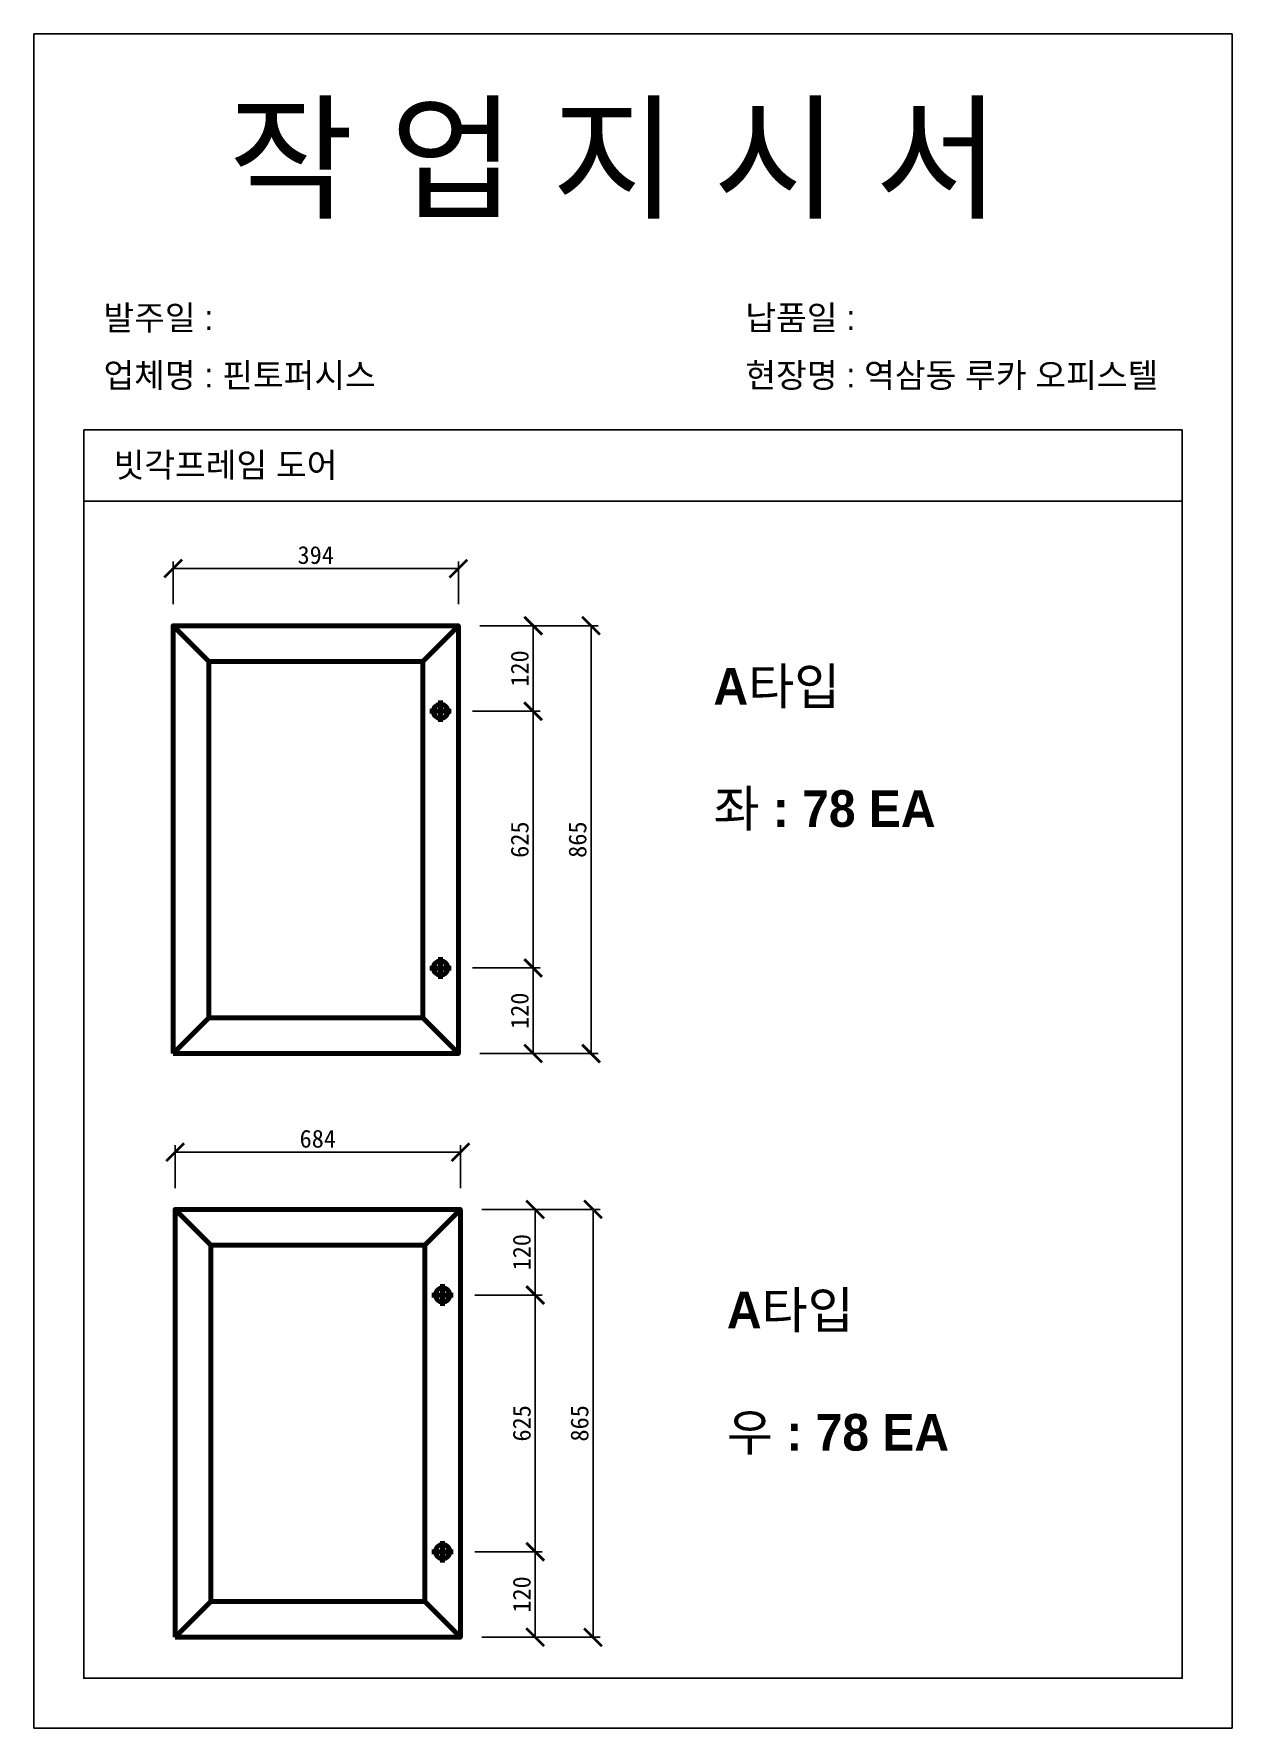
# Model space of a CAD drawing. Header units: millimetres. Extents: x -44117 to 256353, y -2095463 to 65325.
# Drawn here: x 9444 to 11124, y 2293 to 4669 of the extents above; entities that cross this region are included whole.
import ezdxf

# ---------------------------------------------------------------- set-up
doc = ezdxf.new("R2010")
doc.units = ezdxf.units.MM
doc.header["$LTSCALE"] = 10
doc.layers.add('Layer1', color=7, linetype='Continuous', lineweight=70)
doc.dimstyles.new('ISO-25', dxfattribs={"dimtxt": 2.5, "dimasz": 2.5, "dimexe": 1, "dimexo": 1, "dimtad": 1, "dimtxsty": 'Standard', "dimblk": 'ARCHTICK', "dimcen": 2.5, "dimadec": 0, "dimazin": 0, "dimtfac": 1, "dimtmove": 0, "dimatfit": 3, "dimfxl": 0, "dimarcsym": 0})

msp = doc.modelspace()

# ---------------------------------------------------------------- texts
at = {"attachment_point": 1}
for s, heights, insert, char_height in [('{\\fGulim|b0|i0|c129|p50;작 업 지 시 서}', [-155.84554], (9716.56551, 4564.53656), 140), ('{\\fGulim|b0|i0|c129|p50;발주일 :}', [-38.18216], (9541.35615, 4287.81614), 34.3), ('{\\fGulim|b0|i0|c129|p50;납품일 :}', [-37.67976], (10441.33413, 4287.81614), 34.3), ('{\\fGulim|b0|i0|c129|p50;업체명 : 핀토퍼시스}', [-38.2735], (9541.35615, 4207.15997), 34.3), ('{\\fGulim|b0|i0|c129|p50;현장명 : 역삼동 루카 오피스텔}', [-38.31917], (10441.33413, 4207.15997), 34.3), ('{\\fGulim|b0|i0|c129|p50;빗각프레임 도어}', [-38.36485], (9555.59342, 4081.29139), 34.3), ('{\\fGulim|b1|i0|c129|p50;A타입\\P\\P좌 : 78 EA}', [-230.98056], (10396.60383, 3779.54323), 51.45), ('{\\fGulim|b1|i0|c129|p50;A타입\\P\\P우 : 78 EA}', [-230.09583], (10415.43501, 2904.81775), 51.45)]:
    msp.add_mtext_dynamic_manual_height_columns(s, width=3307.3198183, gutter_width=12.5, heights=heights, dxfattribs=dict(at, insert=insert, char_height=char_height))

# ---------------------------------------------------------------- blocks, each defined once
blk = doc.blocks.new('_ArchTick')
at = {"color": 0, "linetype": 'ByBlock', "const_width": 0.15}
blk.add_lwpolyline([(-0.5, -0.5), (0.5, 0.5)], dxfattribs=at)
blk = doc.blocks.new('*D48')
at = {"color": 0, "lineweight": -2}
for p, q in [((9638.9, 3868.7), (9638.9, 3928.9)), ((10038.9, 3868.7), (10038.9, 3928.9)), ((9638.9, 3918.9), (10038.9, 3918.9))]:
    blk.add_line(p, q, dxfattribs=at)
at = {"layer": 'Defpoints', "color": 0}
for p in [(10038.9, 3918.9), (9638.9, 3838.7), (10038.9, 3838.7)]:
    blk.add_point(p, dxfattribs=at)
at = {"color": 0, "lineweight": -2, "xscale": 25, "yscale": 25, "zscale": 25, "rotation": 180}
blk.add_blockref('_ArchTick', (9638.9, 3918.9), dxfattribs=at)
at = {"color": 0, "lineweight": -2, "xscale": 25, "yscale": 25, "zscale": 25}
blk.add_blockref('_ArchTick', (10038.9, 3918.9), dxfattribs=at)
at = {"color": 0, "insert": (9838.9, 3937.7), "char_height": 25, "attachment_point": 5}
blk.add_mtext('394', dxfattribs=at)
blk = doc.blocks.new('*D49')
at = {"color": 0, "lineweight": -2}
for p, q in [((10058.9, 3358.7), (10153.8, 3358.7)), ((10143.8, 3238.7), (10143.8, 3358.7)), ((10068.9, 3238.7), (10153.8, 3238.7))]:
    blk.add_line(p, q, dxfattribs=at)
at = {"layer": 'Defpoints', "color": 0}
for p in [(10028.9, 3358.7), (10143.8, 3358.7), (10038.9, 3238.7)]:
    blk.add_point(p, dxfattribs=at)
at = {"color": 0, "lineweight": -2, "xscale": 25, "yscale": 25, "zscale": 25}
for p, rotation in [((10143.8, 3358.7), 90), ((10143.8, 3238.7), 270)]:
    blk.add_blockref('_ArchTick', p, dxfattribs=dict(at, rotation=rotation))
at = {"color": 0, "insert": (10125, 3298.7), "char_height": 25, "attachment_point": 5, "rotation": 90}
blk.add_mtext('120', dxfattribs=at)
blk = doc.blocks.new('*D50')
at = {"color": 0, "lineweight": -2}
for p, q in [((10068.9, 3838.7), (10153.8, 3838.7)), ((10143.8, 3838.7), (10143.8, 3718.7)), ((10058.9, 3718.7), (10153.8, 3718.7))]:
    blk.add_line(p, q, dxfattribs=at)
at = {"layer": 'Defpoints', "color": 0}
for p in [(10038.9, 3838.7), (10028.9, 3718.7), (10143.8, 3718.7)]:
    blk.add_point(p, dxfattribs=at)
at = {"color": 0, "lineweight": -2, "xscale": 25, "yscale": 25, "zscale": 25}
for p, rotation in [((10143.8, 3838.7), 90), ((10143.8, 3718.7), 270)]:
    blk.add_blockref('_ArchTick', p, dxfattribs=dict(at, rotation=rotation))
at = {"color": 0, "insert": (10125, 3778.7), "char_height": 25, "attachment_point": 5, "rotation": 90}
blk.add_mtext('120', dxfattribs=at)
blk = doc.blocks.new('*D47')
at = {"color": 0, "lineweight": -2}
for p, q in [((10068.9, 3838.7), (10234.9, 3838.7)), ((10224.9, 3838.7), (10224.9, 3238.7)), ((10068.9, 3238.7), (10234.9, 3238.7))]:
    blk.add_line(p, q, dxfattribs=at)
at = {"layer": 'Defpoints', "color": 0}
for p in [(10038.9, 3838.7), (10038.9, 3238.7), (10224.9, 3238.7)]:
    blk.add_point(p, dxfattribs=at)
at = {"color": 0, "lineweight": -2, "xscale": 25, "yscale": 25, "zscale": 25}
for p, rotation in [((10224.9, 3838.7), 90), ((10224.9, 3238.7), 270)]:
    blk.add_blockref('_ArchTick', p, dxfattribs=dict(at, rotation=rotation))
at = {"color": 0, "insert": (10206.1, 3538.7), "char_height": 25, "attachment_point": 5, "rotation": 90}
blk.add_mtext('865', dxfattribs=at)
blk = doc.blocks.new('*D51')
at = {"color": 0, "lineweight": -2}
for p, q in [((10058.9, 3718.7), (10153.8, 3718.7)), ((10143.8, 3718.7), (10143.8, 3358.7)), ((10058.9, 3358.7), (10153.8, 3358.7))]:
    blk.add_line(p, q, dxfattribs=at)
at = {"layer": 'Defpoints', "color": 0}
for p in [(10028.9, 3718.7), (10028.9, 3358.7), (10143.8, 3358.7)]:
    blk.add_point(p, dxfattribs=at)
at = {"color": 0, "lineweight": -2, "xscale": 25, "yscale": 25, "zscale": 25}
for p, rotation in [((10143.8, 3718.7), 90), ((10143.8, 3358.7), 270)]:
    blk.add_blockref('_ArchTick', p, dxfattribs=dict(at, rotation=rotation))
at = {"color": 0, "insert": (10125, 3538.7), "char_height": 25, "attachment_point": 5, "rotation": 90}
blk.add_mtext('625', dxfattribs=at)
blk = doc.blocks.new('*D53')
at = {"color": 0, "lineweight": -2}
for p, q in [((9641.8, 3050.1), (9641.8, 3110.4)), ((9641.8, 3100.4), (10041.8, 3100.4)), ((10041.8, 3050.1), (10041.8, 3110.4))]:
    blk.add_line(p, q, dxfattribs=at)
at = {"layer": 'Defpoints', "color": 0}
for p in [(10041.8, 3100.4), (9641.8, 3020.1), (10041.8, 3020.1)]:
    blk.add_point(p, dxfattribs=at)
at = {"color": 0, "lineweight": -2, "xscale": 25, "yscale": 25, "zscale": 25, "rotation": 180}
blk.add_blockref('_ArchTick', (9641.8, 3100.4), dxfattribs=at)
at = {"color": 0, "lineweight": -2, "xscale": 25, "yscale": 25, "zscale": 25}
blk.add_blockref('_ArchTick', (10041.8, 3100.4), dxfattribs=at)
at = {"color": 0, "insert": (9841.8, 3119.1), "char_height": 25, "attachment_point": 5}
blk.add_mtext('684', dxfattribs=at)
blk = doc.blocks.new('*D54')
at = {"color": 0, "lineweight": -2}
for p, q in [((10061.8, 2540.1), (10156.6, 2540.1)), ((10146.6, 2420.1), (10146.6, 2540.1)), ((10071.8, 2420.1), (10156.6, 2420.1))]:
    blk.add_line(p, q, dxfattribs=at)
at = {"layer": 'Defpoints', "color": 0}
for p in [(10031.8, 2540.1), (10146.6, 2540.1), (10041.8, 2420.1)]:
    blk.add_point(p, dxfattribs=at)
at = {"color": 0, "lineweight": -2, "xscale": 25, "yscale": 25, "zscale": 25}
for p, rotation in [((10146.6, 2540.1), 90), ((10146.6, 2420.1), 270)]:
    blk.add_blockref('_ArchTick', p, dxfattribs=dict(at, rotation=rotation))
at = {"color": 0, "insert": (10127.9, 2480.1), "char_height": 25, "attachment_point": 5, "rotation": 90}
blk.add_mtext('120', dxfattribs=at)
blk = doc.blocks.new('*D55')
at = {"color": 0, "lineweight": -2}
for p, q in [((10071.8, 3020.1), (10156.6, 3020.1)), ((10146.6, 3020.1), (10146.6, 2900.1)), ((10061.8, 2900.1), (10156.6, 2900.1))]:
    blk.add_line(p, q, dxfattribs=at)
at = {"layer": 'Defpoints', "color": 0}
for p in [(10041.8, 3020.1), (10031.8, 2900.1), (10146.6, 2900.1)]:
    blk.add_point(p, dxfattribs=at)
at = {"color": 0, "lineweight": -2, "xscale": 25, "yscale": 25, "zscale": 25}
for p, rotation in [((10146.6, 3020.1), 90), ((10146.6, 2900.1), 270)]:
    blk.add_blockref('_ArchTick', p, dxfattribs=dict(at, rotation=rotation))
at = {"color": 0, "insert": (10127.9, 2960.1), "char_height": 25, "attachment_point": 5, "rotation": 90}
blk.add_mtext('120', dxfattribs=at)
blk = doc.blocks.new('*D52')
at = {"color": 0, "lineweight": -2}
for p, q in [((10071.8, 3020.1), (10237.7, 3020.1)), ((10227.7, 3020.1), (10227.7, 2420.1)), ((10071.8, 2420.1), (10237.7, 2420.1))]:
    blk.add_line(p, q, dxfattribs=at)
at = {"layer": 'Defpoints', "color": 0}
for p in [(10041.8, 3020.1), (10041.8, 2420.1), (10227.7, 2420.1)]:
    blk.add_point(p, dxfattribs=at)
at = {"color": 0, "lineweight": -2, "xscale": 25, "yscale": 25, "zscale": 25}
for p, rotation in [((10227.7, 3020.1), 90), ((10227.7, 2420.1), 270)]:
    blk.add_blockref('_ArchTick', p, dxfattribs=dict(at, rotation=rotation))
at = {"color": 0, "insert": (10208.9, 2720.1), "char_height": 25, "attachment_point": 5, "rotation": 90}
blk.add_mtext('865', dxfattribs=at)
blk = doc.blocks.new('*D56')
at = {"color": 0, "lineweight": -2}
for p, q in [((10061.8, 2900.1), (10156.6, 2900.1)), ((10146.6, 2900.1), (10146.6, 2540.1)), ((10061.8, 2540.1), (10156.6, 2540.1))]:
    blk.add_line(p, q, dxfattribs=at)
at = {"layer": 'Defpoints', "color": 0}
for p in [(10031.8, 2900.1), (10031.8, 2540.1), (10146.6, 2540.1)]:
    blk.add_point(p, dxfattribs=at)
at = {"color": 0, "lineweight": -2, "xscale": 25, "yscale": 25, "zscale": 25}
for p, rotation in [((10146.6, 2900.1), 90), ((10146.6, 2540.1), 270)]:
    blk.add_blockref('_ArchTick', p, dxfattribs=dict(at, rotation=rotation))
at = {"color": 0, "insert": (10127.9, 2720.1), "char_height": 25, "attachment_point": 5, "rotation": 90}
blk.add_mtext('625', dxfattribs=at)

# ---------------------------------------------------------------- dimensions: what is measured, and where the dimension line sits
for base, p1, p2, text, picture, middle in [((10038.93963, 3918.94263), (9638.93963, 3838.68283), (10038.93963, 3838.68283), '394', '*D48', (9838.93963, 3937.69263)), ((10041.76386, 3100.35412), (9641.76386, 3020.09432), (10041.76386, 3020.09432), '684', '*D53', (9841.76386, 3119.10412))]:
    dim = msp.add_linear_dim(base=base, p1=p1, p2=p2, text=text, dimstyle='ISO-25', override={"dimscale": 10, "dimexo": 3})
    dim.commit()
    dim.dimension.update_dxf_attribs({"geometry": picture, "text_midpoint": middle})
for base, p1, p2, picture, middle in [((10143.78495, 3718.68283), (10038.93963, 3838.68283), (10028.93963, 3718.68283), '*D50', (10125.03495, 3778.68283)), ((10143.78495, 3358.68283), (10038.93963, 3238.68283), (10028.93963, 3358.68283), '*D49', (10125.03495, 3298.68283)), ((10146.60918, 2900.09432), (10041.76386, 3020.09432), (10031.76386, 2900.09432), '*D55', (10127.85918, 2960.09432)), ((10146.60918, 2540.09432), (10041.76386, 2420.09432), (10031.76386, 2540.09432), '*D54', (10127.85918, 2480.09432))]:
    dim = msp.add_linear_dim(base=base, p1=p1, p2=p2, angle=90, dimstyle='ISO-25', override={"dimscale": 10, "dimexo": 3})
    dim.commit()
    dim.dimension.update_dxf_attribs({"geometry": picture, "text_midpoint": middle})
for base, p1, p2, text, picture, middle in [((10224.85963, 3238.68283), (10038.93963, 3838.68283), (10038.93963, 3238.68283), '865', '*D47', (10206.10963, 3538.68283)), ((10143.78495, 3358.68283), (10028.93963, 3718.68283), (10028.93963, 3358.68283), '625', '*D51', (10125.03495, 3538.68283)), ((10227.68385, 2420.09432), (10041.76386, 3020.09432), (10041.76386, 2420.09432), '865', '*D52', (10208.93385, 2720.09432)), ((10146.60918, 2540.09432), (10031.76386, 2900.09432), (10031.76386, 2540.09432), '625', '*D56', (10127.85918, 2720.09432))]:
    dim = msp.add_linear_dim(base=base, p1=p1, p2=p2, angle=90, text=text, dimstyle='ISO-25', override={"dimscale": 10, "dimexo": 3})
    dim.commit()
    dim.dimension.update_dxf_attribs({"geometry": picture, "text_midpoint": middle})

# ---------------------------------------------------------------- linework, layer by layer
for p, q in [((11053.7589, 4113.52935), (9513.7589, 4113.52935)), ((11053.7589, 4013.52935), (9513.7589, 4013.52935))]:
    msp.add_line(p, q)
msp.add_lwpolyline([(9443.7589, 2292.69908), (11123.7589, 2292.69908), (11123.7589, 4668.69908), (9443.7589, 4668.69908)], close=True)
msp.add_lwpolyline([(9513.7589, 4113.52935), (9513.7589, 2362.69908), (11053.7589, 2362.69908), (11053.7589, 4113.52935)])
at = {"layer": 'Layer1'}
for p, q in [((9688.93963, 3788.68283), (9638.93963, 3838.68283)), ((9988.93963, 3788.68283), (10038.93963, 3838.68283)), ((10013.93963, 3733.68283), (10013.93963, 3703.68283)), ((10028.93963, 3718.68283), (9998.93963, 3718.68283)), ((10028.93963, 3718.68283), (9998.93963, 3718.68283)), ((10028.93963, 3358.68283), (9998.93963, 3358.68283)), ((10013.93963, 3373.68283), (10013.93963, 3343.68283)), ((9688.93963, 3288.68283), (9638.93963, 3238.68283)), ((10038.93963, 3238.68283), (9988.93963, 3288.68283)), ((9691.76386, 2970.09432), (9641.76386, 3020.09432)), ((9991.76386, 2970.09432), (10041.76386, 3020.09432)), ((10031.76386, 2900.09432), (10001.76386, 2900.09432)), ((10031.76386, 2900.09432), (10001.76386, 2900.09432)), ((10016.76386, 2915.09432), (10016.76386, 2885.09432)), ((10016.76386, 2555.09432), (10016.76386, 2525.09432)), ((10031.76386, 2540.09432), (10001.76386, 2540.09432)), ((9691.76386, 2470.09432), (9641.76386, 2420.09432)), ((10041.76386, 2420.09432), (9991.76386, 2470.09432))]:
    msp.add_line(p, q, dxfattribs=at)
for points in [[(9638.93963, 3238.68283), (10038.93963, 3238.68283), (10038.93963, 3838.68283), (9638.93963, 3838.68283)], [(9688.93963, 3288.68283), (9988.93963, 3288.68283), (9988.93963, 3788.68283), (9688.93963, 3788.68283)], [(9641.76386, 2420.09432), (10041.76386, 2420.09432), (10041.76386, 3020.09432), (9641.76386, 3020.09432)], [(9691.76386, 2470.09432), (9991.76386, 2470.09432), (9991.76386, 2970.09432), (9691.76386, 2970.09432)]]:
    msp.add_lwpolyline(points, close=True, dxfattribs=at)
for centre in [(10013.93963, 3718.68283), (10013.93963, 3358.68283), (10016.76386, 2900.09432), (10016.76386, 2540.09432)]:
    msp.add_circle(centre, 10, dxfattribs=at)

msp.set_redraw_order([(e.dxf.handle, doc.entitydb.next_handle()) for e in msp.query("TEXT MTEXT ATTDEF DIMENSION ARC_DIMENSION")])  # texts and dimensions are drawn at this point

doc.saveas('drawing.dxf')
